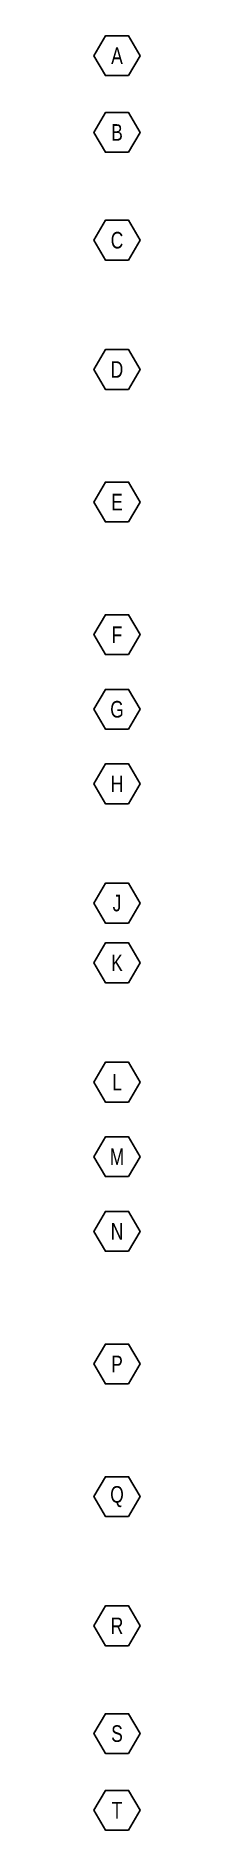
# Model space of a CAD drawing. Header units: inches. Extents: x -189245 to 740841, y -215444 to 469401.
# Drawn here: x -170280 to -168894, y -142367 to -88242 of the extents above; entities that cross this region are included whole.
import ezdxf
from ezdxf.enums import TextEntityAlignment as Align

# ---------------------------------------------------------------- set-up
doc = ezdxf.new("R2010")
doc.units = ezdxf.units.IN
doc.header["$LTSCALE"] = 10
doc.header["$MEASUREMENT"] = 0
doc.layers.add('A-GRID', color=8, linetype='Continuous')
doc.styles.add('GRID NORMAL$0$GRID BASEMENT$0$GRID GROUND$0$GRID$0$Standard', font='ARIAL.TTF')

# ---------------------------------------------------------------- blocks, each defined once
blk = doc.blocks.new('GRID NORMAL$0$GRID BASEMENT$0$GRID GROUND$0$GRID$0$$0$GRID-H')
at = {"color": 3}
blk.add_lwpolyline([(-10.39, 6), (-13.86, 0), (-10.39, -6), (-3.46, -6), (0, 0), (-3.46, 6)], close=True, dxfattribs=at)
at = {"color": 6, "style": 'GRID NORMAL$0$GRID BASEMENT$0$GRID GROUND$0$GRID$0$Standard', "width": 0.75}
blk.add_attdef('H', text='', height=5, dxfattribs=at).set_placement((-6.93, 0), align=Align.MIDDLE)

msp = doc.modelspace()

# ---------------------------------------------------------------- block references
at = {"layer": 'A-GRID'}
ref = msp.add_blockref('GRID NORMAL$0$GRID BASEMENT$0$GRID GROUND$0$GRID$0$$0$GRID-H', (-170280.16097, -88841.79257), dxfattribs=dict(at, xscale=100, yscale=100, zscale=100, rotation=180))
ref.add_attrib('H', 'A', dxfattribs={"layer": '0', "color": 6, "height": 500, "style": 'GRID NORMAL$0$GRID BASEMENT$0$GRID GROUND$0$GRID$0$Standard', "width": 0.75}).set_placement((-169587.34064, -88841.79257), align=Align.MIDDLE)
ref = msp.add_blockref('GRID NORMAL$0$GRID BASEMENT$0$GRID GROUND$0$GRID$0$$0$GRID-H', (-170280.16097, -91154.32588), dxfattribs=dict(at, xscale=100, yscale=100, zscale=100, rotation=180))
ref.add_attrib('H', 'B', dxfattribs={"layer": '0', "color": 6, "height": 500, "style": 'GRID NORMAL$0$GRID BASEMENT$0$GRID GROUND$0$GRID$0$Standard', "width": 0.75}).set_placement((-169587.34064, -91154.32588), align=Align.MIDDLE)
ref = msp.add_blockref('GRID NORMAL$0$GRID BASEMENT$0$GRID GROUND$0$GRID$0$$0$GRID-H', (-170280.16097, -94404.32588), dxfattribs=dict(at, xscale=100, yscale=100, zscale=100, rotation=180))
ref.add_attrib('H', 'C', dxfattribs={"layer": '0', "color": 6, "height": 500, "style": 'GRID NORMAL$0$GRID BASEMENT$0$GRID GROUND$0$GRID$0$Standard', "width": 0.75}).set_placement((-169587.34064, -94404.32588), align=Align.MIDDLE)
ref = msp.add_blockref('GRID NORMAL$0$GRID BASEMENT$0$GRID GROUND$0$GRID$0$$0$GRID-H', (-170280.16097, -98304.32588), dxfattribs=dict(at, xscale=100, yscale=100, zscale=100, rotation=180))
ref.add_attrib('H', 'D', dxfattribs={"layer": '0', "color": 6, "height": 500, "style": 'GRID NORMAL$0$GRID BASEMENT$0$GRID GROUND$0$GRID$0$Standard', "width": 0.75}).set_placement((-169587.34064, -98304.32588), align=Align.MIDDLE)
ref = msp.add_blockref('GRID NORMAL$0$GRID BASEMENT$0$GRID GROUND$0$GRID$0$$0$GRID-H', (-170280.16097, -102304.32588), dxfattribs=dict(at, xscale=100, yscale=100, zscale=100, rotation=180))
ref.add_attrib('H', 'E', dxfattribs={"layer": '0', "color": 6, "height": 500, "style": 'GRID NORMAL$0$GRID BASEMENT$0$GRID GROUND$0$GRID$0$Standard', "width": 0.75}).set_placement((-169587.34064, -102304.32588), align=Align.MIDDLE)
ref = msp.add_blockref('GRID NORMAL$0$GRID BASEMENT$0$GRID GROUND$0$GRID$0$$0$GRID-H', (-170280.12944, -106304.32588), dxfattribs=dict(at, xscale=100, yscale=100, zscale=100, rotation=180))
ref.add_attrib('H', 'F', dxfattribs={"layer": '0', "color": 6, "height": 500, "style": 'GRID NORMAL$0$GRID BASEMENT$0$GRID GROUND$0$GRID$0$Standard', "width": 0.75}).set_placement((-169587.30911, -106304.32588), align=Align.MIDDLE)
ref = msp.add_blockref('GRID NORMAL$0$GRID BASEMENT$0$GRID GROUND$0$GRID$0$$0$GRID-H', (-170280.12944, -108554.32588), dxfattribs=dict(at, xscale=100, yscale=100, zscale=100, rotation=180))
ref.add_attrib('H', 'G', dxfattribs={"layer": '0', "color": 6, "height": 500, "style": 'GRID NORMAL$0$GRID BASEMENT$0$GRID GROUND$0$GRID$0$Standard', "width": 0.75}).set_placement((-169587.30911, -108554.32588), align=Align.MIDDLE)
ref = msp.add_blockref('GRID NORMAL$0$GRID BASEMENT$0$GRID GROUND$0$GRID$0$$0$GRID-H', (-170280.12944, -110804.32588), dxfattribs=dict(at, xscale=100, yscale=100, zscale=100, rotation=180))
ref.add_attrib('H', 'H', dxfattribs={"layer": '0', "color": 6, "height": 500, "style": 'GRID NORMAL$0$GRID BASEMENT$0$GRID GROUND$0$GRID$0$Standard', "width": 0.75}).set_placement((-169587.30911, -110804.32588), align=Align.MIDDLE)
ref = msp.add_blockref('GRID NORMAL$0$GRID BASEMENT$0$GRID GROUND$0$GRID$0$$0$GRID-H', (-170280.16097, -114404.32588), dxfattribs=dict(at, xscale=100, yscale=100, zscale=100, rotation=180))
ref.add_attrib('H', 'J', dxfattribs={"layer": '0', "color": 6, "height": 500, "style": 'GRID NORMAL$0$GRID BASEMENT$0$GRID GROUND$0$GRID$0$Standard', "width": 0.75}).set_placement((-169587.34064, -114404.32588), align=Align.MIDDLE)
ref = msp.add_blockref('GRID NORMAL$0$GRID BASEMENT$0$GRID GROUND$0$GRID$0$$0$GRID-H', (-170280.16097, -116204.32588), dxfattribs=dict(at, xscale=100, yscale=100, zscale=100, rotation=180))
ref.add_attrib('H', 'K', dxfattribs={"layer": '0', "color": 6, "height": 500, "style": 'GRID NORMAL$0$GRID BASEMENT$0$GRID GROUND$0$GRID$0$Standard', "width": 0.75}).set_placement((-169587.34064, -116204.32588), align=Align.MIDDLE)
ref = msp.add_blockref('GRID NORMAL$0$GRID BASEMENT$0$GRID GROUND$0$GRID$0$$0$GRID-H', (-170280.16097, -119804.32588), dxfattribs=dict(at, xscale=100, yscale=100, zscale=100, rotation=180))
ref.add_attrib('H', 'L', dxfattribs={"layer": '0', "color": 6, "height": 500, "style": 'GRID NORMAL$0$GRID BASEMENT$0$GRID GROUND$0$GRID$0$Standard', "width": 0.75}).set_placement((-169587.34064, -119804.32588), align=Align.MIDDLE)
ref = msp.add_blockref('GRID NORMAL$0$GRID BASEMENT$0$GRID GROUND$0$GRID$0$$0$GRID-H', (-170280.16097, -122054.32588), dxfattribs=dict(at, xscale=100, yscale=100, zscale=100, rotation=180))
ref.add_attrib('H', 'M', dxfattribs={"layer": '0', "color": 6, "height": 500, "style": 'GRID NORMAL$0$GRID BASEMENT$0$GRID GROUND$0$GRID$0$Standard', "width": 0.75}).set_placement((-169587.34064, -122054.32588), align=Align.MIDDLE)
ref = msp.add_blockref('GRID NORMAL$0$GRID BASEMENT$0$GRID GROUND$0$GRID$0$$0$GRID-H', (-170280.16097, -124304.32588), dxfattribs=dict(at, xscale=100, yscale=100, zscale=100, rotation=180))
ref.add_attrib('H', 'N', dxfattribs={"layer": '0', "color": 6, "height": 500, "style": 'GRID NORMAL$0$GRID BASEMENT$0$GRID GROUND$0$GRID$0$Standard', "width": 0.75}).set_placement((-169587.34064, -124304.32588), align=Align.MIDDLE)
ref = msp.add_blockref('GRID NORMAL$0$GRID BASEMENT$0$GRID GROUND$0$GRID$0$$0$GRID-H', (-170280.16097, -128304.32588), dxfattribs=dict(at, xscale=100, yscale=100, zscale=100, rotation=180))
ref.add_attrib('H', 'P', dxfattribs={"layer": '0', "color": 6, "height": 500, "style": 'GRID NORMAL$0$GRID BASEMENT$0$GRID GROUND$0$GRID$0$Standard', "width": 0.75}).set_placement((-169587.34064, -128304.32588), align=Align.MIDDLE)
ref = msp.add_blockref('GRID NORMAL$0$GRID BASEMENT$0$GRID GROUND$0$GRID$0$$0$GRID-H', (-170280.12944, -132304.68887), dxfattribs=dict(at, xscale=100, yscale=100, zscale=100, rotation=180))
ref.add_attrib('H', 'Q', dxfattribs={"layer": '0', "color": 6, "height": 500, "style": 'GRID NORMAL$0$GRID BASEMENT$0$GRID GROUND$0$GRID$0$Standard', "width": 0.75}).set_placement((-169587.30911, -132304.68887), align=Align.MIDDLE)
ref = msp.add_blockref('GRID NORMAL$0$GRID BASEMENT$0$GRID GROUND$0$GRID$0$$0$GRID-H', (-170280.16097, -136204.32588), dxfattribs=dict(at, xscale=100, yscale=100, zscale=100, rotation=180))
ref.add_attrib('H', 'R', dxfattribs={"layer": '0', "color": 6, "height": 500, "style": 'GRID NORMAL$0$GRID BASEMENT$0$GRID GROUND$0$GRID$0$Standard', "width": 0.75}).set_placement((-169587.34064, -136204.32588), align=Align.MIDDLE)
ref = msp.add_blockref('GRID NORMAL$0$GRID BASEMENT$0$GRID GROUND$0$GRID$0$$0$GRID-H', (-170280.16097, -139454.32588), dxfattribs=dict(at, xscale=100, yscale=100, zscale=100, rotation=180))
ref.add_attrib('H', 'S', dxfattribs={"layer": '0', "color": 6, "height": 500, "style": 'GRID NORMAL$0$GRID BASEMENT$0$GRID GROUND$0$GRID$0$Standard', "width": 0.75}).set_placement((-169587.34064, -139454.32588), align=Align.MIDDLE)
ref = msp.add_blockref('GRID NORMAL$0$GRID BASEMENT$0$GRID GROUND$0$GRID$0$$0$GRID-H', (-170280.16097, -141766.85919), dxfattribs=dict(at, xscale=100, yscale=100, zscale=100, rotation=180))
ref.add_attrib('H', 'T', dxfattribs={"layer": '0', "color": 6, "height": 500, "style": 'GRID NORMAL$0$GRID BASEMENT$0$GRID GROUND$0$GRID$0$Standard', "width": 0.75}).set_placement((-169587.34064, -141766.85919), align=Align.MIDDLE)

doc.saveas('drawing.dxf')
